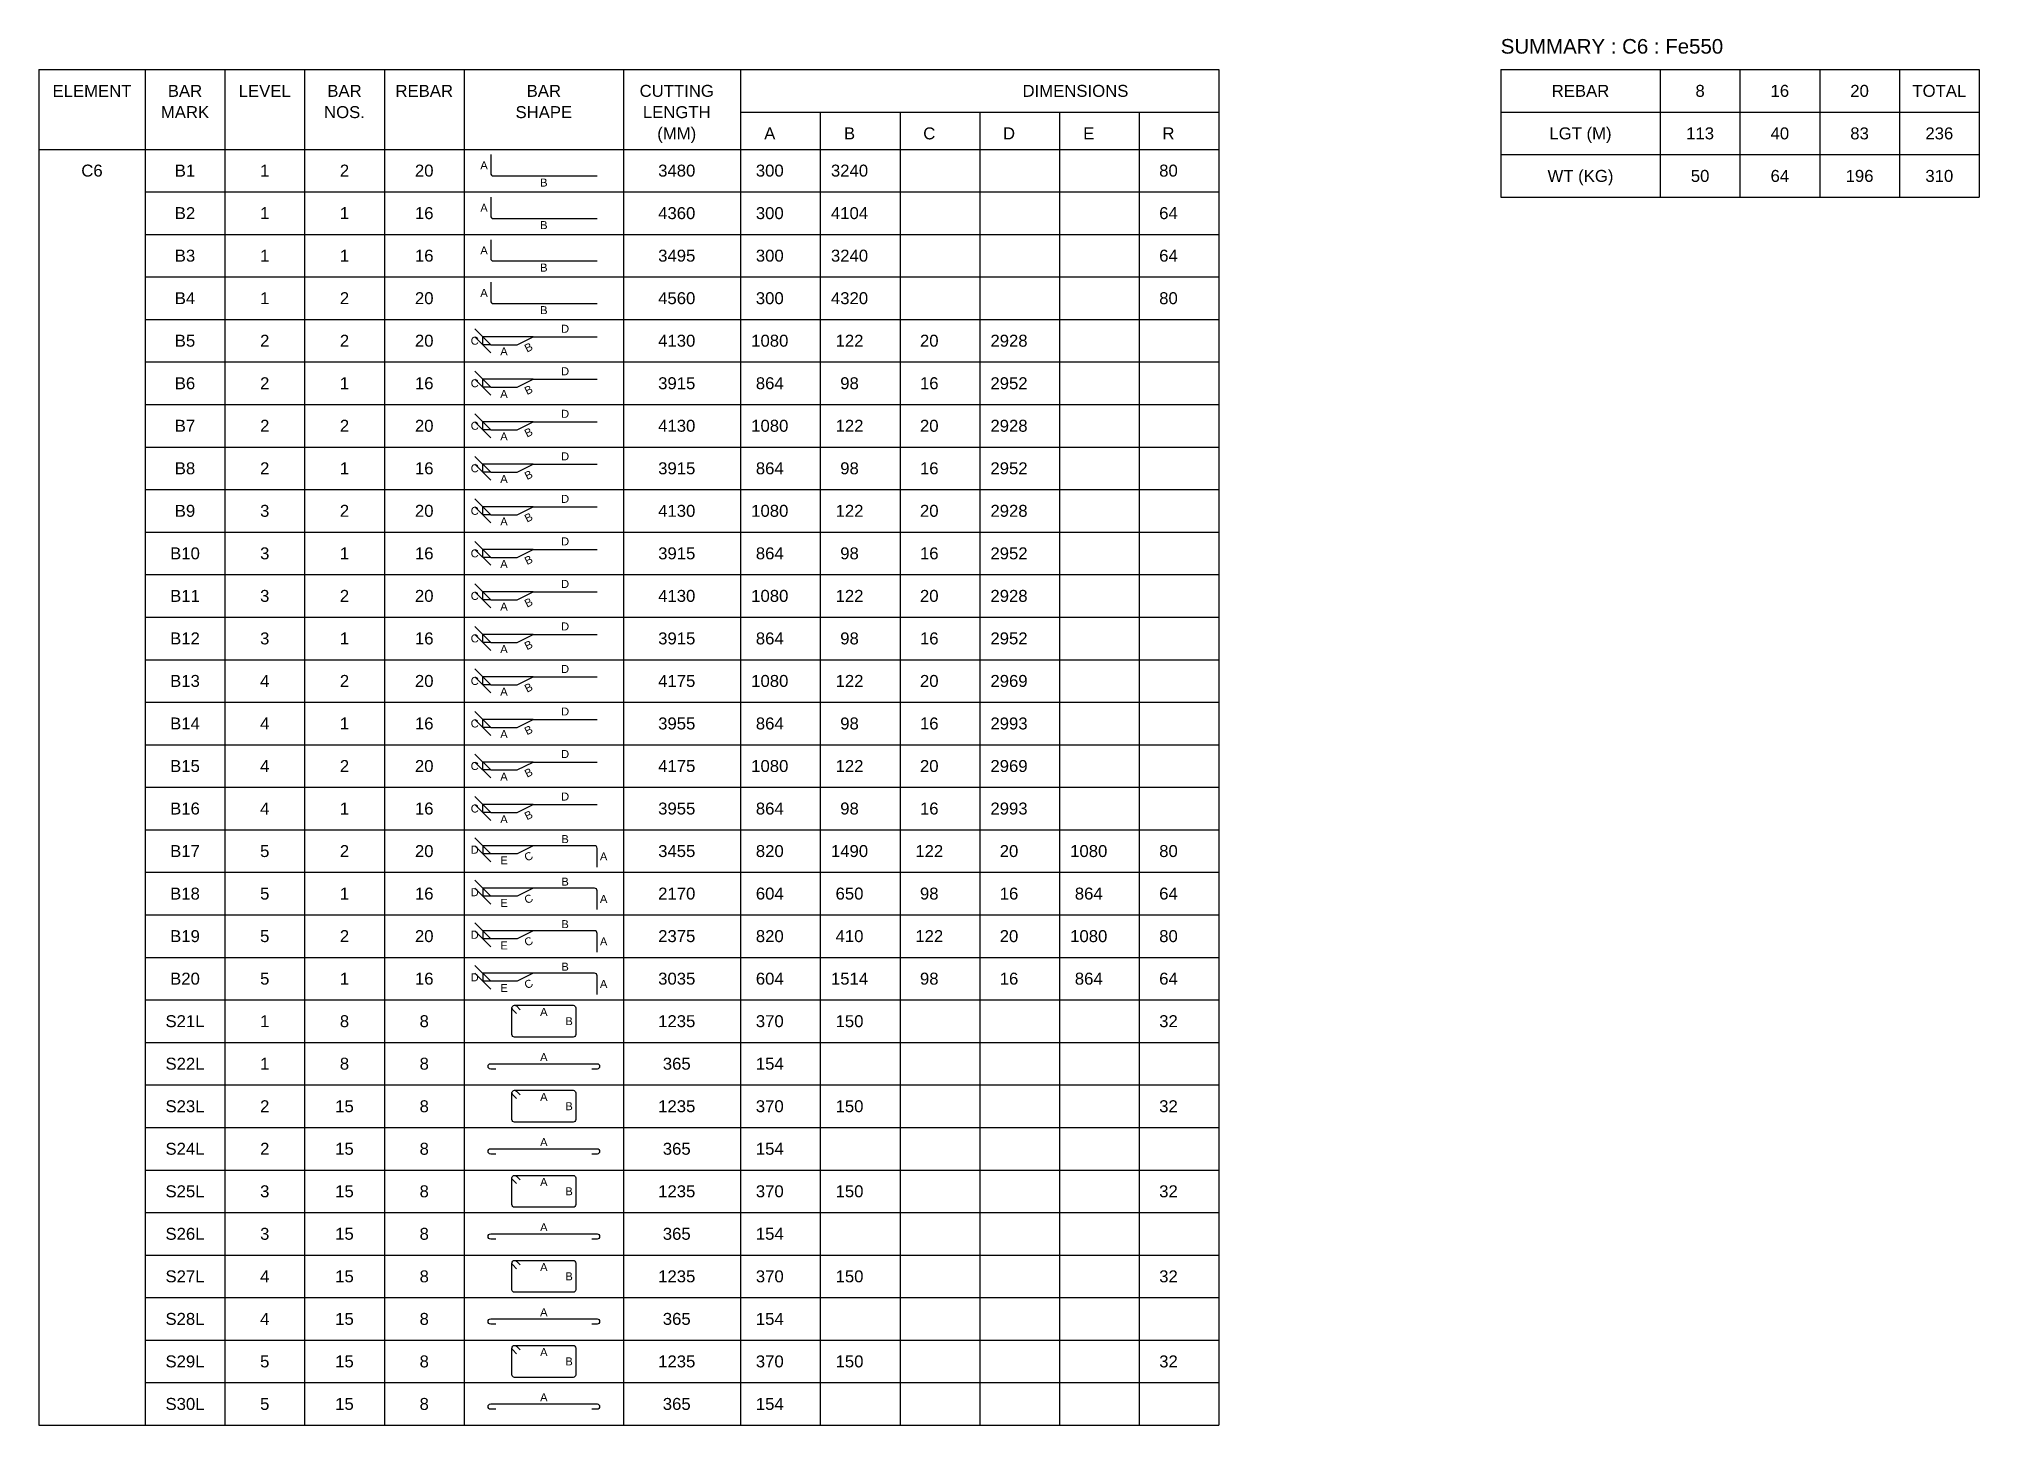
# Model space of a CAD drawing. Header units: inches. Extents: x -14050 to 64750, y -1525 to 593364.
# Drawn here: x 28250 to 64750, y 302028 to 328107 of the extents above; entities that cross this region are included whole.
import ezdxf
from ezdxf.enums import TextEntityAlignment as Align

# ---------------------------------------------------------------- set-up
doc = ezdxf.new("R2010")
doc.units = ezdxf.units.IN
doc.header["$MEASUREMENT"] = 0
for name, color, linetype in [('Dim', 31, 'Continuous'), ('Reinforcement', 130, 'Continuous'), ('Schedule Border', 60, 'Continuous'), ('Schedule Header', 4, 'Continuous'), ('Text', 31, 'Continuous')]:
    doc.layers.add(name, color=color, linetype=linetype)
doc.styles.add('SC-BBS1', font='SansSerif')
doc.styles.get("Standard").update_dxf_attribs({"font": 'txt.shx'})
doc.dimstyles.new('SCBBSDim', dxfattribs={"dimtxt": 225, "dimasz": 0.18, "dimexe": 0, "dimexo": 0, "dimgap": 0, "dimtad": 1, "dimtoh": 1, "dimdec": 0, "dimzin": 0, "dimdsep": 46, "dimtxsty": 'Standard', "dimtsz": 150, "dimcen": 0.09, "dimclrd": 8, "dimclre": 8, "dimclrt": 3, "dimadec": 0, "dimazin": 0, "dimtfac": 1, "dimtdec": 0, "dimtix": 1, "dimtofl": 0, "dimtmove": 0, "dimatfit": 3, "dimfxl": 1, "dimtolj": 1, "dimtzin": 0, "dimarcsym": 0})

msp = doc.modelspace()

# ---------------------------------------------------------------- texts
at = {"layer": 'Dim', "style": 'SC-BBS1'}
for s, p in [('A', (36625, 325728)), ('B', (37750, 325403)), ('A', (36625, 324928)), ('B', (37750, 324603)), ('A', (36625, 324128)), ('B', (37750, 323803)), ('A', (36625, 323328)), ('B', (37750, 323003)), ('D', (38150, 322653)), ('C', (36450, 322428)), ('A', (37000, 322228)), ('C', (36450, 321628)), ('D', (38150, 321853)), ('A', (37000, 321428)), ('C', (36450, 320828)), ('D', (38150, 321053)), ('A', (37000, 320628)), ('C', (36450, 320028)), ('D', (38150, 320253)), ('A', (37000, 319828)), ('D', (38150, 319453)), ('C', (36450, 319228)), ('A', (37000, 319028)), ('D', (38150, 318653)), ('C', (36450, 318428)), ('A', (37000, 318228)), ('D', (38150, 317853)), ('C', (36450, 317628)), ('A', (37000, 317428)), ('C', (36450, 316828)), ('D', (38150, 317053)), ('A', (37000, 316628)), ('C', (36450, 316028)), ('D', (38150, 316253)), ('A', (37000, 315828)), ('D', (38150, 315453)), ('C', (36450, 315228)), ('A', (37000, 315028)), ('D', (38150, 314653)), ('C', (36450, 314428)), ('A', (37000, 314228)), ('D', (38150, 313853)), ('C', (36450, 313628)), ('A', (37000, 313428)), ('D', (36450, 312853)), ('B', (38150, 313053)), ('E', (37000, 312653)), ('A', (38875, 312728)), ('D', (36450, 312053)), ('B', (38150, 312253)), ('E', (37000, 311853)), ('A', (38875, 311928)), ('B', (38150, 311453)), ('D', (36450, 311253)), ('E', (37000, 311053)), ('A', (38875, 311128)), ('B', (38150, 310653)), ('D', (36450, 310453)), ('E', (37000, 310253)), ('A', (38875, 310328)), ('A', (37750, 309803)), ('B', (38225, 309628)), ('A', (37750, 308953)), ('A', (37750, 308203)), ('B', (38225, 308028)), ('A', (37750, 307353)), ('A', (37750, 306603)), ('B', (38225, 306428)), ('A', (37750, 305753)), ('A', (37750, 305003)), ('B', (38225, 304828)), ('A', (37750, 304153)), ('A', (37750, 303403)), ('B', (38225, 303228)), ('A', (37750, 302553))]:
    msp.add_text(s, height=150, dxfattribs=at).set_placement(p, align=Align.MIDDLE_CENTER)
for s, p in [('B', (37462.5, 322303)), ('B', (37462.5, 321503)), ('B', (37462.5, 320703)), ('B', (37462.5, 319903)), ('B', (37462.5, 319103)), ('B', (37462.5, 318303)), ('B', (37462.5, 317503)), ('B', (37462.5, 316703)), ('B', (37462.5, 315903)), ('B', (37462.5, 315103)), ('B', (37462.5, 314303)), ('B', (37462.5, 313503)), ('C', (37462.5, 312728)), ('C', (37462.5, 311928)), ('C', (37462.5, 311128)), ('C', (37462.5, 310328))]:
    msp.add_text(s, height=150, rotation=26.56505, dxfattribs=at).set_placement(p, align=Align.MIDDLE_CENTER)
at = {"layer": 'Schedule Header', "style": 'SC-BBS1'}
msp.add_text('SUMMARY : C6 : Fe550', height=275, dxfattribs=at).set_placement((55750, 327828))
for s, p in [('ELEMENT', (29250, 327128)), ('BAR', (31000, 327128)), ('LEVEL', (32500, 327128)), ('BAR', (34000, 327128)), ('REBAR', (35500, 327128)), ('BAR', (37750, 327128)), ('CUTTING', (40250, 327128)), ('DIMENSIONS', (47750, 327128)), ('REBAR', (57250, 327128)), ('8', (59500, 327128)), ('16', (61000, 327128)), ('20', (62500, 327128)), ('TOTAL', (64000, 327128)), ('MARK', (31000, 326728)), ('NOS.', (34000, 326728)), ('SHAPE', (37750, 326728)), ('LENGTH', (40250, 326728)), ('(MM)', (40250, 326328)), ('A', (42000, 326328)), ('B', (43500, 326328)), ('C', (45000, 326328)), ('D', (46500, 326328)), ('E', (48000, 326328)), ('R', (49500, 326328)), ('LGT (M)', (57250, 326328)), ('WT (KG)', (57250, 325528))]:
    msp.add_text(s, height=225, dxfattribs=at).set_placement(p, align=Align.MIDDLE_CENTER)
at = {"layer": 'Text', "style": 'SC-BBS1'}
for s, p in [('113', (59500, 326328)), ('40', (61000, 326328)), ('83', (62500, 326328)), ('236', (64000, 326328)), ('C6', (29250, 325628)), ('B1', (31000, 325628)), ('1', (32500, 325628)), ('2', (34000, 325628)), ('20', (35500, 325628)), ('3480', (40250, 325628)), ('300', (42000, 325628)), ('3240', (43500, 325628)), ('80', (49500, 325628)), ('50', (59500, 325528)), ('64', (61000, 325528)), ('196', (62500, 325528)), ('310', (64000, 325528)), ('B2', (31000, 324828)), ('1', (32500, 324828)), ('1', (34000, 324828)), ('16', (35500, 324828)), ('4360', (40250, 324828)), ('300', (42000, 324828)), ('4104', (43500, 324828)), ('64', (49500, 324828)), ('B3', (31000, 324028)), ('1', (32500, 324028)), ('1', (34000, 324028)), ('16', (35500, 324028)), ('3495', (40250, 324028)), ('300', (42000, 324028)), ('3240', (43500, 324028)), ('64', (49500, 324028)), ('B4', (31000, 323228)), ('1', (32500, 323228)), ('2', (34000, 323228)), ('20', (35500, 323228)), ('4560', (40250, 323228)), ('300', (42000, 323228)), ('4320', (43500, 323228)), ('80', (49500, 323228)), ('B5', (31000, 322428)), ('2', (32500, 322428)), ('2', (34000, 322428)), ('20', (35500, 322428)), ('4130', (40250, 322428)), ('1080', (42000, 322428)), ('122', (43500, 322428)), ('20', (45000, 322428)), ('2928', (46500, 322428)), ('B6', (31000, 321628)), ('2', (32500, 321628)), ('1', (34000, 321628)), ('16', (35500, 321628)), ('3915', (40250, 321628)), ('864', (42000, 321628)), ('98', (43500, 321628)), ('16', (45000, 321628)), ('2952', (46500, 321628)), ('B7', (31000, 320828)), ('2', (32500, 320828)), ('2', (34000, 320828)), ('20', (35500, 320828)), ('4130', (40250, 320828)), ('1080', (42000, 320828)), ('122', (43500, 320828)), ('20', (45000, 320828)), ('2928', (46500, 320828)), ('B8', (31000, 320028)), ('2', (32500, 320028)), ('1', (34000, 320028)), ('16', (35500, 320028)), ('3915', (40250, 320028)), ('864', (42000, 320028)), ('98', (43500, 320028)), ('16', (45000, 320028)), ('2952', (46500, 320028)), ('B9', (31000, 319228)), ('3', (32500, 319228)), ('2', (34000, 319228)), ('20', (35500, 319228)), ('4130', (40250, 319228)), ('1080', (42000, 319228)), ('122', (43500, 319228)), ('20', (45000, 319228)), ('2928', (46500, 319228)), ('B10', (31000, 318428)), ('3', (32500, 318428)), ('1', (34000, 318428)), ('16', (35500, 318428)), ('3915', (40250, 318428)), ('864', (42000, 318428)), ('98', (43500, 318428)), ('16', (45000, 318428)), ('2952', (46500, 318428)), ('B11', (31000, 317628)), ('3', (32500, 317628)), ('2', (34000, 317628)), ('20', (35500, 317628)), ('4130', (40250, 317628)), ('1080', (42000, 317628)), ('122', (43500, 317628)), ('20', (45000, 317628)), ('2928', (46500, 317628)), ('B12', (31000, 316828)), ('3', (32500, 316828)), ('1', (34000, 316828)), ('16', (35500, 316828)), ('3915', (40250, 316828)), ('864', (42000, 316828)), ('98', (43500, 316828)), ('16', (45000, 316828)), ('2952', (46500, 316828)), ('B13', (31000, 316028)), ('4', (32500, 316028)), ('2', (34000, 316028)), ('20', (35500, 316028)), ('4175', (40250, 316028)), ('1080', (42000, 316028)), ('122', (43500, 316028)), ('20', (45000, 316028)), ('2969', (46500, 316028)), ('B14', (31000, 315228)), ('4', (32500, 315228)), ('1', (34000, 315228)), ('16', (35500, 315228)), ('3955', (40250, 315228)), ('864', (42000, 315228)), ('98', (43500, 315228)), ('16', (45000, 315228)), ('2993', (46500, 315228)), ('B15', (31000, 314428)), ('4', (32500, 314428)), ('2', (34000, 314428)), ('20', (35500, 314428)), ('4175', (40250, 314428)), ('1080', (42000, 314428)), ('122', (43500, 314428)), ('20', (45000, 314428)), ('2969', (46500, 314428)), ('B16', (31000, 313628)), ('4', (32500, 313628)), ('1', (34000, 313628)), ('16', (35500, 313628)), ('3955', (40250, 313628)), ('864', (42000, 313628)), ('98', (43500, 313628)), ('16', (45000, 313628)), ('2993', (46500, 313628)), ('B17', (31000, 312828)), ('5', (32500, 312828)), ('2', (34000, 312828)), ('20', (35500, 312828)), ('3455', (40250, 312828)), ('820', (42000, 312828)), ('1490', (43500, 312828)), ('122', (45000, 312828)), ('20', (46500, 312828)), ('1080', (48000, 312828)), ('80', (49500, 312828)), ('B18', (31000, 312028)), ('5', (32500, 312028)), ('1', (34000, 312028)), ('16', (35500, 312028)), ('2170', (40250, 312028)), ('604', (42000, 312028)), ('650', (43500, 312028)), ('98', (45000, 312028)), ('16', (46500, 312028)), ('864', (48000, 312028)), ('64', (49500, 312028)), ('B19', (31000, 311228)), ('5', (32500, 311228)), ('2', (34000, 311228)), ('20', (35500, 311228)), ('2375', (40250, 311228)), ('820', (42000, 311228)), ('410', (43500, 311228)), ('122', (45000, 311228)), ('20', (46500, 311228)), ('1080', (48000, 311228)), ('80', (49500, 311228)), ('B20', (31000, 310428)), ('5', (32500, 310428)), ('1', (34000, 310428)), ('16', (35500, 310428)), ('3035', (40250, 310428)), ('604', (42000, 310428)), ('1514', (43500, 310428)), ('98', (45000, 310428)), ('16', (46500, 310428)), ('864', (48000, 310428)), ('64', (49500, 310428)), ('S21L', (31000, 309628)), ('1', (32500, 309628)), ('8', (34000, 309628)), ('8', (35500, 309628)), ('1235', (40250, 309628)), ('370', (42000, 309628)), ('150', (43500, 309628)), ('32', (49500, 309628)), ('S22L', (31000, 308828)), ('1', (32500, 308828)), ('8', (34000, 308828)), ('8', (35500, 308828)), ('365', (40250, 308828)), ('154', (42000, 308828)), ('S23L', (31000, 308028)), ('2', (32500, 308028)), ('15', (34000, 308028)), ('8', (35500, 308028)), ('1235', (40250, 308028)), ('370', (42000, 308028)), ('150', (43500, 308028)), ('32', (49500, 308028)), ('S24L', (31000, 307228)), ('2', (32500, 307228)), ('15', (34000, 307228)), ('8', (35500, 307228)), ('365', (40250, 307228)), ('154', (42000, 307228)), ('S25L', (31000, 306428)), ('3', (32500, 306428)), ('15', (34000, 306428)), ('8', (35500, 306428)), ('1235', (40250, 306428)), ('370', (42000, 306428)), ('150', (43500, 306428)), ('32', (49500, 306428)), ('S26L', (31000, 305628)), ('3', (32500, 305628)), ('15', (34000, 305628)), ('8', (35500, 305628)), ('365', (40250, 305628)), ('154', (42000, 305628)), ('S27L', (31000, 304828)), ('4', (32500, 304828)), ('15', (34000, 304828)), ('8', (35500, 304828)), ('1235', (40250, 304828)), ('370', (42000, 304828)), ('150', (43500, 304828)), ('32', (49500, 304828)), ('S28L', (31000, 304028)), ('4', (32500, 304028)), ('15', (34000, 304028)), ('8', (35500, 304028)), ('365', (40250, 304028)), ('154', (42000, 304028)), ('S29L', (31000, 303228)), ('5', (32500, 303228)), ('15', (34000, 303228)), ('8', (35500, 303228)), ('1235', (40250, 303228)), ('370', (42000, 303228)), ('150', (43500, 303228)), ('32', (49500, 303228)), ('S30L', (31000, 302428)), ('5', (32500, 302428)), ('15', (34000, 302428)), ('8', (35500, 302428)), ('365', (40250, 302428)), ('154', (42000, 302428))]:
    msp.add_text(s, height=225, dxfattribs=at).set_placement(p, align=Align.MIDDLE_CENTER)

# ---------------------------------------------------------------- blocks, each defined once
blk = doc.blocks.new('*D76')
at = {"color": 8, "linetype": 'ByBlock', "lineweight": -2}
for p, q in [((36750, 322353), (36450, 322653)), ((36450, 322503), (36750, 322203)), ((37550, 322503), (36600, 322503)), ((36600, 322353), (36600, 322503)), ((36750, 322353), (36600, 322353))]:
    blk.add_line(p, q, dxfattribs=at)
at = {"layer": 'DEFPOINTS', "color": 31}
for p in [(36600, 322353), (36750, 322353), (37550, 322503)]:
    blk.add_point(p, dxfattribs=at)
blk = doc.blocks.new('*D77')
at = {"color": 8, "linetype": 'ByBlock', "lineweight": -2}
for p, q in [((36750, 321553), (36450, 321853)), ((36450, 321703), (36750, 321403)), ((37550, 321703), (36600, 321703)), ((36600, 321553), (36600, 321703)), ((36750, 321553), (36600, 321553))]:
    blk.add_line(p, q, dxfattribs=at)
at = {"layer": 'DEFPOINTS', "color": 31}
for p in [(37550, 321703), (36600, 321553), (36750, 321553)]:
    blk.add_point(p, dxfattribs=at)
blk = doc.blocks.new('*D78')
at = {"color": 8, "linetype": 'ByBlock', "lineweight": -2}
for p, q in [((36750, 320753), (36450, 321053)), ((36450, 320903), (36750, 320603)), ((37550, 320903), (36600, 320903)), ((36600, 320753), (36600, 320903)), ((36750, 320753), (36600, 320753))]:
    blk.add_line(p, q, dxfattribs=at)
at = {"layer": 'DEFPOINTS', "color": 31}
for p in [(37550, 320903), (36600, 320753), (36750, 320753)]:
    blk.add_point(p, dxfattribs=at)
blk = doc.blocks.new('*D79')
at = {"color": 8, "linetype": 'ByBlock', "lineweight": -2}
for p, q in [((36750, 319953), (36450, 320253)), ((36450, 320103), (36750, 319803)), ((37550, 320103), (36600, 320103)), ((36600, 319953), (36600, 320103)), ((36750, 319953), (36600, 319953))]:
    blk.add_line(p, q, dxfattribs=at)
at = {"layer": 'DEFPOINTS', "color": 31}
for p in [(36600, 319953), (36750, 319953), (37550, 320103)]:
    blk.add_point(p, dxfattribs=at)
blk = doc.blocks.new('*D80')
at = {"color": 8, "linetype": 'ByBlock', "lineweight": -2}
for p, q in [((36750, 319153), (36450, 319453)), ((36450, 319303), (36750, 319003)), ((37550, 319303), (36600, 319303)), ((36600, 319153), (36600, 319303)), ((36750, 319153), (36600, 319153))]:
    blk.add_line(p, q, dxfattribs=at)
at = {"layer": 'DEFPOINTS', "color": 31}
for p in [(36600, 319153), (36750, 319153), (37550, 319303)]:
    blk.add_point(p, dxfattribs=at)
blk = doc.blocks.new('*D81')
at = {"color": 8, "linetype": 'ByBlock', "lineweight": -2}
for p, q in [((36750, 318353), (36450, 318653)), ((36450, 318503), (36750, 318203)), ((37550, 318503), (36600, 318503)), ((36600, 318353), (36600, 318503)), ((36750, 318353), (36600, 318353))]:
    blk.add_line(p, q, dxfattribs=at)
at = {"layer": 'DEFPOINTS', "color": 31}
for p in [(36600, 318353), (36750, 318353), (37550, 318503)]:
    blk.add_point(p, dxfattribs=at)
blk = doc.blocks.new('*D82')
at = {"color": 8, "linetype": 'ByBlock', "lineweight": -2}
for p, q in [((36750, 317553), (36450, 317853)), ((36450, 317703), (36750, 317403)), ((37550, 317703), (36600, 317703)), ((36600, 317553), (36600, 317703)), ((36750, 317553), (36600, 317553))]:
    blk.add_line(p, q, dxfattribs=at)
at = {"layer": 'DEFPOINTS', "color": 31}
for p in [(36600, 317553), (36750, 317553), (37550, 317703)]:
    blk.add_point(p, dxfattribs=at)
blk = doc.blocks.new('*D83')
at = {"color": 8, "linetype": 'ByBlock', "lineweight": -2}
for p, q in [((36750, 316753), (36450, 317053)), ((36450, 316903), (36750, 316603)), ((37550, 316903), (36600, 316903)), ((36600, 316753), (36600, 316903)), ((36750, 316753), (36600, 316753))]:
    blk.add_line(p, q, dxfattribs=at)
at = {"layer": 'DEFPOINTS', "color": 31}
for p in [(37550, 316903), (36600, 316753), (36750, 316753)]:
    blk.add_point(p, dxfattribs=at)
blk = doc.blocks.new('*D84')
at = {"color": 8, "linetype": 'ByBlock', "lineweight": -2}
for p, q in [((36750, 315953), (36450, 316253)), ((36450, 316103), (36750, 315803)), ((37550, 316103), (36600, 316103)), ((36600, 315953), (36600, 316103)), ((36750, 315953), (36600, 315953))]:
    blk.add_line(p, q, dxfattribs=at)
at = {"layer": 'DEFPOINTS', "color": 31}
for p in [(37550, 316103), (36600, 315953), (36750, 315953)]:
    blk.add_point(p, dxfattribs=at)
blk = doc.blocks.new('*D85')
at = {"color": 8, "linetype": 'ByBlock', "lineweight": -2}
for p, q in [((36750, 315153), (36450, 315453)), ((36450, 315303), (36750, 315003)), ((37550, 315303), (36600, 315303)), ((36600, 315153), (36600, 315303)), ((36750, 315153), (36600, 315153))]:
    blk.add_line(p, q, dxfattribs=at)
at = {"layer": 'DEFPOINTS', "color": 31}
for p in [(36600, 315153), (36750, 315153), (37550, 315303)]:
    blk.add_point(p, dxfattribs=at)
blk = doc.blocks.new('*D86')
at = {"color": 8, "linetype": 'ByBlock', "lineweight": -2}
for p, q in [((36750, 314353), (36450, 314653)), ((36450, 314503), (36750, 314203)), ((37550, 314503), (36600, 314503)), ((36600, 314353), (36600, 314503)), ((36750, 314353), (36600, 314353))]:
    blk.add_line(p, q, dxfattribs=at)
at = {"layer": 'DEFPOINTS', "color": 31}
for p in [(36600, 314353), (36750, 314353), (37550, 314503)]:
    blk.add_point(p, dxfattribs=at)
blk = doc.blocks.new('*D87')
at = {"color": 8, "linetype": 'ByBlock', "lineweight": -2}
for p, q in [((36750, 313553), (36450, 313853)), ((36450, 313703), (36750, 313403)), ((37550, 313703), (36600, 313703)), ((36600, 313553), (36600, 313703)), ((36750, 313553), (36600, 313553))]:
    blk.add_line(p, q, dxfattribs=at)
at = {"layer": 'DEFPOINTS', "color": 31}
for p in [(36600, 313553), (36750, 313553), (37550, 313703)]:
    blk.add_point(p, dxfattribs=at)
blk = doc.blocks.new('*D88')
at = {"color": 8, "linetype": 'ByBlock', "lineweight": -2}
for p, q in [((36750, 312778), (36450, 313078)), ((36450, 312928), (36750, 312628)), ((37550, 312928), (36600, 312928)), ((36600, 312928), (36600, 312778)), ((37250, 312778), (36600, 312778))]:
    blk.add_line(p, q, dxfattribs=at)
at = {"layer": 'DEFPOINTS', "color": 31}
for p in [(36600, 312928), (37550, 312928), (37250, 312778)]:
    blk.add_point(p, dxfattribs=at)
blk = doc.blocks.new('*D89')
at = {"color": 8, "linetype": 'ByBlock', "lineweight": -2}
for p, q in [((36750, 311978), (36450, 312278)), ((36450, 312128), (36750, 311828)), ((37550, 312128), (36600, 312128)), ((36600, 312128), (36600, 311978)), ((37250, 311978), (36600, 311978))]:
    blk.add_line(p, q, dxfattribs=at)
at = {"layer": 'DEFPOINTS', "color": 31}
for p in [(36600, 312128), (37550, 312128), (37250, 311978)]:
    blk.add_point(p, dxfattribs=at)
blk = doc.blocks.new('*D90')
at = {"color": 8, "linetype": 'ByBlock', "lineweight": -2}
for p, q in [((36750, 311178), (36450, 311478)), ((36450, 311328), (36750, 311028)), ((37550, 311328), (36600, 311328)), ((36600, 311328), (36600, 311178)), ((37250, 311178), (36600, 311178))]:
    blk.add_line(p, q, dxfattribs=at)
at = {"layer": 'DEFPOINTS', "color": 31}
for p in [(36600, 311328), (37250, 311178), (37550, 311328)]:
    blk.add_point(p, dxfattribs=at)
blk = doc.blocks.new('*D91')
at = {"color": 8, "linetype": 'ByBlock', "lineweight": -2}
for p, q in [((36750, 310378), (36450, 310678)), ((36450, 310528), (36750, 310228)), ((37550, 310528), (36600, 310528)), ((36600, 310528), (36600, 310378)), ((37250, 310378), (36600, 310378))]:
    blk.add_line(p, q, dxfattribs=at)
at = {"layer": 'DEFPOINTS', "color": 31}
for p in [(36600, 310528), (37250, 310378), (37550, 310528)]:
    blk.add_point(p, dxfattribs=at)

# ---------------------------------------------------------------- dimensions: what is measured, and where the dimension line sits
at = {"layer": 'Dim'}
for base, p1, p2, picture, middle in [((36600, 322503), (36750, 322353), (37550, 322503), '*D76', (36600, 322428)), ((36600, 321703), (36750, 321553), (37550, 321703), '*D77', (36600, 321628)), ((36600, 320903), (36750, 320753), (37550, 320903), '*D78', (36600, 320828)), ((36600, 320103), (36750, 319953), (37550, 320103), '*D79', (36600, 320028)), ((36600, 319303), (36750, 319153), (37550, 319303), '*D80', (36600, 319228)), ((36600, 318503), (36750, 318353), (37550, 318503), '*D81', (36600, 318428)), ((36600, 317703), (36750, 317553), (37550, 317703), '*D82', (36600, 317628)), ((36600, 316903), (36750, 316753), (37550, 316903), '*D83', (36600, 316828)), ((36600, 316103), (36750, 315953), (37550, 316103), '*D84', (36600, 316028)), ((36600, 315303), (36750, 315153), (37550, 315303), '*D85', (36600, 315228)), ((36600, 314503), (36750, 314353), (37550, 314503), '*D86', (36600, 314428)), ((36600, 313703), (36750, 313553), (37550, 313703), '*D87', (36600, 313628)), ((36600, 312778), (37550, 312928), (37250, 312778), '*D88', (36600, 312853)), ((36600, 311978), (37550, 312128), (37250, 311978), '*D89', (36600, 312053)), ((36600, 311178), (37550, 311328), (37250, 311178), '*D90', (36600, 311253)), ((36600, 310378), (37550, 310528), (37250, 310378), '*D91', (36600, 310453))]:
    dim = msp.add_linear_dim(base=base, p1=p1, p2=p2, angle=90, text=' ', dimstyle='SCBBSDim', dxfattribs=at)
    dim.commit()
    dim.dimension.update_dxf_attribs({"geometry": picture, "text_midpoint": middle})

# ---------------------------------------------------------------- linework, layer by layer
at = {"layer": 'Reinforcement'}
for points in [[(36750, 325928), (36750, 325578, 0.5), (36800, 325528), (38750, 325528)], [(36750, 325128), (36750, 324778, 0.5), (36800, 324728), (38750, 324728)], [(36750, 324328), (36750, 323978, 0.5), (36800, 323928), (38750, 323928)], [(36750, 323528), (36750, 323178, 0.5), (36800, 323128), (38750, 323128)], [(38750, 312528), (38750, 312878, 0.5), (38700, 312928), (37550, 312928), (37250, 312778), (36750, 312778)], [(38750, 311728), (38750, 312078, 0.5), (38700, 312128), (37550, 312128), (37250, 311978), (36750, 311978)], [(38750, 310928), (38750, 311278, 0.5), (38700, 311328), (37550, 311328), (37250, 311178), (36750, 311178)], [(38750, 310128), (38750, 310478, 0.5), (38700, 310528), (37550, 310528), (37250, 310378), (36750, 310378)], [(37235.4, 309771.9), (37164.6, 309842.6, -0.1989124), (37150, 309878, -0.4142046), (37200, 309928, -0.1989044), (37235.4, 309913.4), (37306.1, 309842.6)], [(36850, 308728), (36750, 308728, -1), (36750, 308828), (38750, 308828, -1), (38750, 308728), (38650, 308728)], [(37235.4, 308171.9), (37164.6, 308242.6, -0.1989124), (37150, 308278, -0.4142046), (37200, 308328, -0.1989044), (37235.4, 308313.4), (37306.1, 308242.6)], [(36850, 307128), (36750, 307128, -1), (36750, 307228), (38750, 307228, -1), (38750, 307128), (38650, 307128)], [(37235.4, 306571.9), (37164.6, 306642.6, -0.1989124), (37150, 306678, -0.4142046), (37200, 306728, -0.1989044), (37235.4, 306713.4), (37306.1, 306642.6)], [(36850, 305528), (36750, 305528, -1), (36750, 305628), (38750, 305628, -1), (38750, 305528), (38650, 305528)], [(37235.4, 304971.9), (37164.6, 305042.6, -0.1989124), (37150, 305078, -0.4142046), (37200, 305128, -0.1989044), (37235.4, 305113.4), (37306.1, 305042.6)], [(36850, 303928), (36750, 303928, -1), (36750, 304028), (38750, 304028, -1), (38750, 303928), (38650, 303928)], [(37235.4, 303371.9), (37164.6, 303442.6, -0.1989124), (37150, 303478, -0.4142046), (37200, 303528, -0.1989044), (37235.4, 303513.4), (37306.1, 303442.6)], [(36850, 302328), (36750, 302328, -1), (36750, 302428), (38750, 302428, -1), (38750, 302328), (38650, 302328)]]:
    msp.add_lwpolyline(points, format="xyb", dxfattribs=at)
for points in [[(36750, 322353), (37250, 322353), (37550, 322503), (38750, 322503)], [(36750, 321553), (37250, 321553), (37550, 321703), (38750, 321703)], [(36750, 320753), (37250, 320753), (37550, 320903), (38750, 320903)], [(36750, 319953), (37250, 319953), (37550, 320103), (38750, 320103)], [(36750, 319153), (37250, 319153), (37550, 319303), (38750, 319303)], [(36750, 318353), (37250, 318353), (37550, 318503), (38750, 318503)], [(36750, 317553), (37250, 317553), (37550, 317703), (38750, 317703)], [(36750, 316753), (37250, 316753), (37550, 316903), (38750, 316903)], [(36750, 315953), (37250, 315953), (37550, 316103), (38750, 316103)], [(36750, 315153), (37250, 315153), (37550, 315303), (38750, 315303)], [(36750, 314353), (37250, 314353), (37550, 314503), (38750, 314503)], [(36750, 313553), (37250, 313553), (37550, 313703), (38750, 313703)]]:
    msp.add_lwpolyline(points, dxfattribs=at)
for points in [[(37150, 309878, -0.4142046), (37200, 309928), (38300, 309928, -0.4142046), (38350, 309878), (38350, 309378, -0.4142046), (38300, 309328), (37200, 309328, -0.4142046), (37150, 309378)], [(37150, 308278, -0.4142046), (37200, 308328), (38300, 308328, -0.4142046), (38350, 308278), (38350, 307778, -0.4142046), (38300, 307728), (37200, 307728, -0.4142046), (37150, 307778)], [(37150, 306678, -0.4142046), (37200, 306728), (38300, 306728, -0.4142046), (38350, 306678), (38350, 306178, -0.4142046), (38300, 306128), (37200, 306128, -0.4142046), (37150, 306178)], [(37150, 305078, -0.4142046), (37200, 305128), (38300, 305128, -0.4142046), (38350, 305078), (38350, 304578, -0.4142046), (38300, 304528), (37200, 304528, -0.4142046), (37150, 304578)], [(37150, 303478, -0.4142046), (37200, 303528), (38300, 303528, -0.4142046), (38350, 303478), (38350, 302978, -0.4142046), (38300, 302928), (37200, 302928, -0.4142046), (37150, 302978)]]:
    msp.add_lwpolyline(points, format="xyb", close=True, dxfattribs=at)
at = {"layer": 'Schedule Border'}
for p, q in [((28250, 327528), (50450, 327528)), ((28250, 327528), (28250, 302028)), ((30250, 327528), (30250, 302028)), ((31750, 327528), (31750, 302028)), ((33250, 327528), (33250, 302028)), ((34750, 327528), (34750, 302028)), ((36250, 327528), (36250, 302028)), ((39250, 327528), (39250, 302028)), ((41450, 327528), (41450, 302028)), ((50450, 327528), (50450, 302028)), ((55750, 327528), (64750, 327528)), ((55750, 327528), (55750, 325128)), ((58750, 327528), (58750, 325128)), ((60250, 327528), (60250, 325128)), ((61750, 327528), (61750, 325128)), ((63250, 327528), (63250, 325128)), ((64750, 327528), (64750, 325128)), ((41450, 326728), (50450, 326728)), ((42950, 326728), (42950, 302028)), ((44450, 326728), (44450, 302028)), ((45950, 326728), (45950, 302028)), ((47450, 326728), (47450, 302028)), ((48950, 326728), (48950, 302028)), ((55750, 326728), (64750, 326728)), ((28250, 326028), (50450, 326028)), ((55750, 325928), (64750, 325928)), ((30250, 325228), (50450, 325228)), ((55750, 325128), (64750, 325128)), ((30250, 324428), (50450, 324428)), ((30250, 323628), (50450, 323628)), ((30250, 322828), (50450, 322828)), ((30250, 322028), (50450, 322028)), ((30250, 321228), (50450, 321228)), ((30250, 320428), (50450, 320428)), ((30250, 319628), (50450, 319628)), ((30250, 318828), (50450, 318828)), ((30250, 318028), (50450, 318028)), ((30250, 317228), (50450, 317228)), ((30250, 316428), (50450, 316428)), ((30250, 315628), (50450, 315628)), ((30250, 314828), (50450, 314828)), ((30250, 314028), (50450, 314028)), ((30250, 313228), (50450, 313228)), ((30250, 312428), (50450, 312428)), ((30250, 311628), (50450, 311628)), ((30250, 310828), (50450, 310828)), ((30250, 310028), (50450, 310028)), ((30250, 309228), (50450, 309228)), ((30250, 308428), (50450, 308428)), ((30250, 307628), (50450, 307628)), ((30250, 306828), (50450, 306828)), ((30250, 306028), (50450, 306028)), ((30250, 305228), (50450, 305228)), ((30250, 304428), (50450, 304428)), ((30250, 303628), (50450, 303628)), ((30250, 302828), (50450, 302828)), ((28250, 302028), (50450, 302028))]:
    msp.add_line(p, q, dxfattribs=at)

msp.set_redraw_order([(e.dxf.handle, doc.entitydb.next_handle()) for e in msp.query("TEXT MTEXT ATTDEF DIMENSION ARC_DIMENSION")])  # texts and dimensions are drawn at this point

doc.saveas('drawing.dxf')
